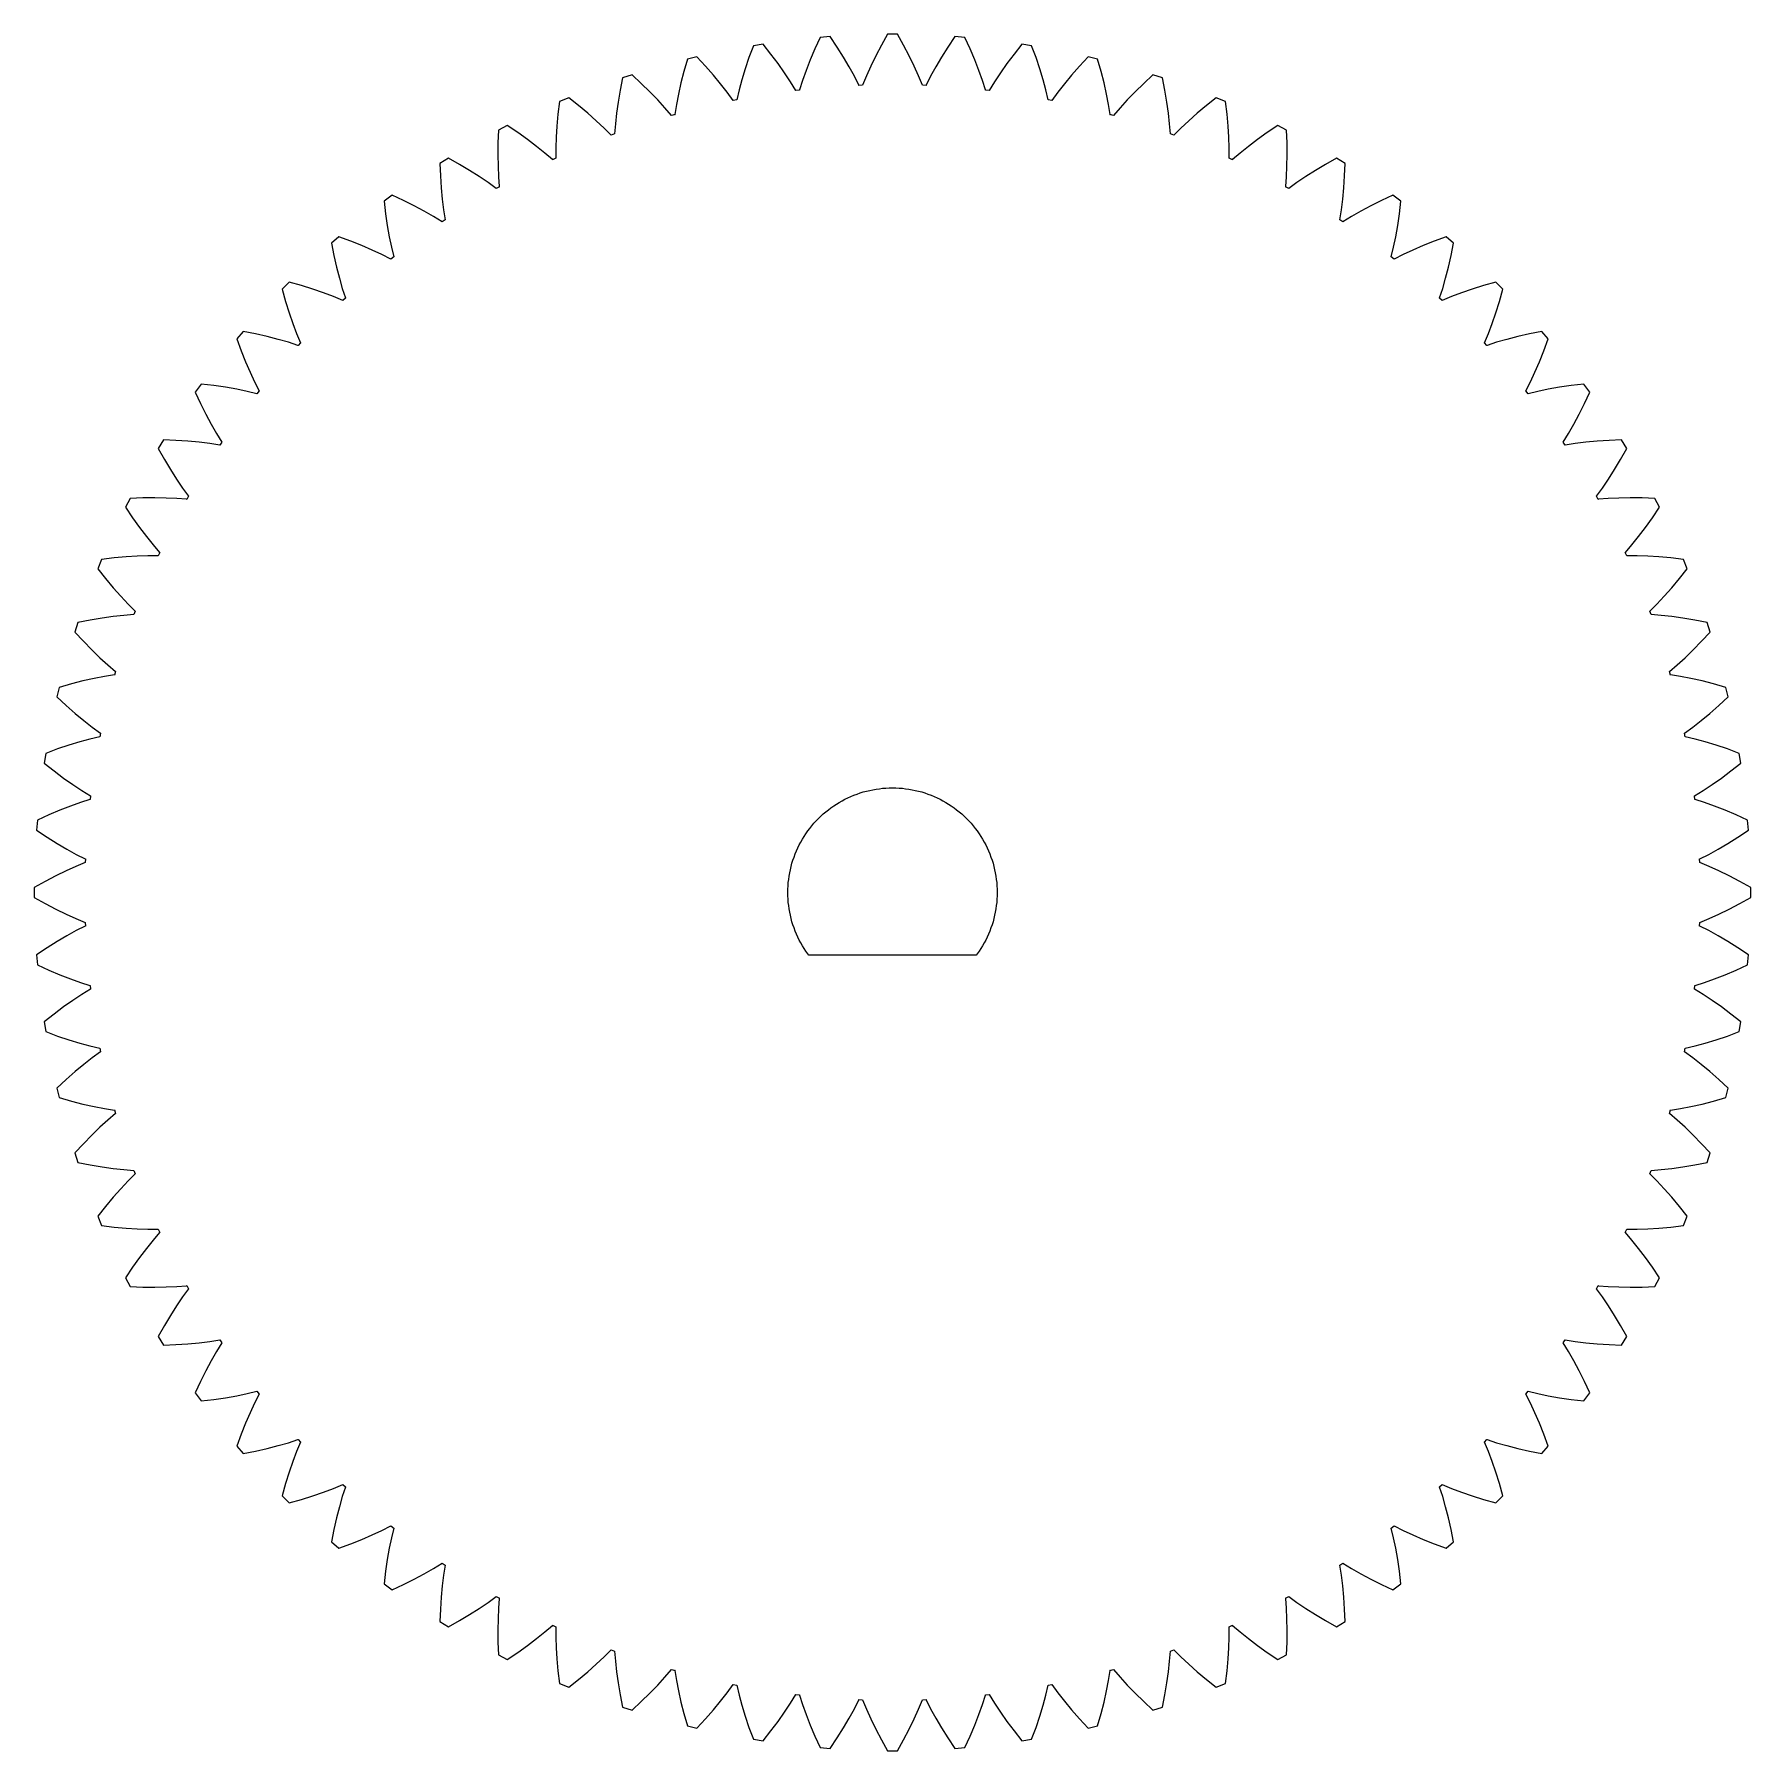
# Model space of a CAD drawing. Header units: metres. Extents: x -20.5 to 20.5, y -20.5 to 20.5.
import ezdxf

# ---------------------------------------------------------------- set-up
doc = ezdxf.new("R2010")
doc.units = ezdxf.units.M

msp = doc.modelspace()

# ---------------------------------------------------------------- linework, layer by layer
for p, q in [((-0.118561, 20.4996), (-0.266403, 20.2367)), ((0.118576, 20.4996), (-0.118561, 20.4996)), ((0.266418, 20.2367), (0.118576, 20.4996)), ((-3.32396, 20.2287), (-3.42885, 19.9459)), ((-3.08972, 20.2658), (-3.32396, 20.2287)), ((-2.90257, 20.0293), (-3.08972, 20.2658)), ((-1.85335, 20.1534), (-1.96577, 19.8904)), ((-1.72659, 20.4271), (-1.85335, 20.1534)), ((-1.49017, 20.4458), (-1.72659, 20.4271)), ((-1.32214, 20.1952), (-1.49017, 20.4458)), ((-1.16995, 19.953), (-1.32214, 20.1952)), ((-0.266403, 20.2367), (-0.399124, 19.9833)), ((0.399139, 19.9833), (0.266418, 20.2367)), ((1.32214, 20.1952), (1.16995, 19.953)), ((1.49017, 20.4458), (1.32214, 20.1952)), ((1.72659, 20.4271), (1.49017, 20.4458)), ((1.85335, 20.1534), (1.72659, 20.4271)), ((1.96577, 19.8904), (1.85335, 20.1534)), ((3.08972, 20.2658), (2.90257, 20.0293)), ((3.32396, 20.2287), (3.08972, 20.2658)), ((3.42885, 19.9459), (3.32396, 20.2287)), ((-4.90083, 19.9055), (-4.98322, 19.6154)), ((-4.67024, 19.9609), (-4.90083, 19.9055)), ((-4.4651, 19.7398), (-4.67024, 19.9609)), ((-4.2769, 19.5244), (-4.4651, 19.7398)), ((-3.42885, 19.9459), (-3.52029, 19.6749)), ((-2.73186, 19.7997), (-2.90257, 20.0293)), ((-2.57695, 19.578), (-2.73186, 19.7997)), ((-1.96577, 19.8904), (-2.06465, 19.6387)), ((-1.03293, 19.7199), (-1.16995, 19.953)), ((-0.91037, 19.4964), (-1.03293, 19.7199)), ((-0.517441, 19.7401), (-0.622086, 19.5078)), ((-0.399124, 19.9833), (-0.517441, 19.7401)), ((0.517456, 19.7401), (0.399139, 19.9833)), ((0.622101, 19.5078), (0.517456, 19.7401)), ((1.03293, 19.7199), (0.91037, 19.4964)), ((1.16995, 19.953), (1.03293, 19.7199)), ((2.06465, 19.6387), (1.96577, 19.8904)), ((2.73186, 19.7997), (2.57695, 19.578)), ((2.90257, 20.0293), (2.73186, 19.7997)), ((3.52029, 19.6749), (3.42885, 19.9459)), ((4.4651, 19.7398), (4.2769, 19.5244)), ((4.67024, 19.9609), (4.4651, 19.7398)), ((4.90083, 19.9055), (4.67024, 19.9609)), ((4.98322, 19.6154), (4.90083, 19.9055)), ((-6.44751, 19.4597), (-6.50687, 19.1639)), ((-6.22195, 19.533), (-6.44751, 19.4597)), ((-6.00011, 19.3286), (-6.22195, 19.533)), ((-5.79558, 19.1286), (-6.00011, 19.3286)), ((-5.05312, 19.338), (-5.11139, 19.0739)), ((-4.98322, 19.6154), (-5.05312, 19.338)), ((-4.10507, 19.3155), (-4.2769, 19.5244)), ((-3.94908, 19.114), (-4.10507, 19.3155)), ((-3.59912, 19.4162), (-3.66612, 19.1703)), ((-3.52029, 19.6749), (-3.59912, 19.4162)), ((-2.43724, 19.3649), (-2.57695, 19.578)), ((-2.31209, 19.161), (-2.43724, 19.3649)), ((-2.15074, 19.3988), (-2.22482, 19.1713)), ((-2.06465, 19.6387), (-2.15074, 19.3988)), ((-0.801605, 19.2833), (-0.91037, 19.4964)), ((-0.801453, 19.2797), (-0.801605, 19.2833)), ((-0.713654, 19.2831), (-0.801453, 19.2797)), ((-0.622086, 19.5078), (-0.713791, 19.2868)), ((-0.713791, 19.2868), (-0.713654, 19.2831)), ((0.713806, 19.2868), (0.622101, 19.5078)), ((0.713669, 19.2831), (0.713806, 19.2868)), ((0.801453, 19.2797), (0.713669, 19.2831)), ((0.801605, 19.2833), (0.801453, 19.2797)), ((0.91037, 19.4964), (0.801605, 19.2833)), ((2.15074, 19.3988), (2.06465, 19.6387)), ((2.22482, 19.1713), (2.15074, 19.3988)), ((2.43724, 19.3649), (2.31209, 19.161)), ((2.57695, 19.578), (2.43724, 19.3649)), ((3.59912, 19.4162), (3.52029, 19.6749)), ((3.66612, 19.1703), (3.59912, 19.4162)), ((4.10507, 19.3155), (3.94908, 19.114)), ((4.2769, 19.5244), (4.10507, 19.3155)), ((5.05312, 19.338), (4.98322, 19.6154)), ((5.11139, 19.0739), (5.05312, 19.338)), ((6.00011, 19.3286), (5.79558, 19.1286)), ((6.22195, 19.533), (6.00011, 19.3286)), ((6.44751, 19.4597), (6.22195, 19.533)), ((6.50687, 19.1639), (6.44751, 19.4597)), ((-7.95442, 18.8938), (-7.99039, 18.5943)), ((-7.73532, 18.9846), (-7.95442, 18.8938)), ((-7.49811, 18.7982), (-7.73532, 18.9846)), ((-6.55479, 18.8819), (-6.59216, 18.6141)), ((-6.50687, 19.1639), (-6.55479, 18.8819)), ((-5.60789, 18.9339), (-5.79558, 19.1286)), ((-5.43657, 18.7452), (-5.60789, 18.9339)), ((-5.11139, 19.0739), (-5.15891, 18.8235)), ((-3.80832, 18.9205), (-3.94908, 19.114)), ((-3.8076, 18.9169), (-3.80832, 18.9205)), ((-3.72142, 18.9341), (-3.8076, 18.9169)), ((-3.66612, 19.1703), (-3.72212, 18.9377)), ((-3.72212, 18.9377), (-3.72142, 18.9341)), ((-2.31165, 19.1574), (-2.31209, 19.161)), ((-2.2244, 19.1677), (-2.31165, 19.1574)), ((-2.22482, 19.1713), (-2.2244, 19.1677)), ((2.2244, 19.1677), (2.22482, 19.1713)), ((2.31165, 19.1574), (2.2244, 19.1677)), ((2.31209, 19.161), (2.31165, 19.1574)), ((3.72212, 18.9377), (3.66612, 19.1703)), ((3.72142, 18.9341), (3.72212, 18.9377)), ((3.8076, 18.9169), (3.72142, 18.9341)), ((3.80832, 18.9205), (3.8076, 18.9169)), ((3.94908, 19.114), (3.80832, 18.9205)), ((5.15891, 18.8235), (5.11139, 19.0739)), ((5.60789, 18.9339), (5.43657, 18.7452)), ((5.79558, 19.1286), (5.60789, 18.9339)), ((6.55479, 18.8819), (6.50687, 19.1639)), ((6.59216, 18.6141), (6.55479, 18.8819)), ((7.73532, 18.9846), (7.49811, 18.7982)), ((7.95442, 18.8938), (7.73532, 18.9846)), ((7.99039, 18.5943), (7.95442, 18.8938)), ((-7.99039, 18.5943), (-8.01604, 18.3094)), ((-7.27853, 18.6149), (-7.49811, 18.7982)), ((-7.07616, 18.4355), (-7.27853, 18.6149)), ((-6.59216, 18.6141), (-6.61987, 18.3607)), ((-5.28107, 18.5634), (-5.43657, 18.7452)), ((-5.28006, 18.5599), (-5.28107, 18.5634)), ((-5.1955, 18.5837), (-5.28006, 18.5599)), ((-5.15891, 18.8235), (-5.19649, 18.5872)), ((-5.19649, 18.5872), (-5.1955, 18.5837)), ((5.19649, 18.5872), (5.15891, 18.8235)), ((5.1955, 18.5837), (5.19649, 18.5872)), ((5.28006, 18.5599), (5.1955, 18.5837)), ((5.28107, 18.5634), (5.28006, 18.5599)), ((5.43657, 18.7452), (5.28107, 18.5634)), ((6.61987, 18.3607), (6.59216, 18.6141)), ((7.27853, 18.6149), (7.07616, 18.4355)), ((7.49811, 18.7982), (7.27853, 18.6149)), ((8.01604, 18.3094), (7.99039, 18.5943)), ((-9.41229, 18.2115), (-9.42465, 17.9101)), ((-9.20099, 18.3192), (-9.41229, 18.2115)), ((-8.94989, 18.152), (-9.20099, 18.3192)), ((-8.7166, 17.9865), (-8.94989, 18.152)), ((-8.01604, 18.3094), (-8.03229, 18.0395)), ((-6.89055, 18.2609), (-7.07616, 18.4355)), ((-6.72125, 18.0918), (-6.89055, 18.2609)), ((-6.71997, 18.0884), (-6.72125, 18.0918)), ((-6.63756, 18.1188), (-6.71997, 18.0884)), ((-6.61987, 18.3607), (-6.63881, 18.1222)), ((-6.63881, 18.1222), (-6.63756, 18.1188)), ((6.63881, 18.1222), (6.61987, 18.3607)), ((6.63756, 18.1188), (6.63881, 18.1222)), ((6.71997, 18.0884), (6.63756, 18.1188)), ((6.72125, 18.0918), (6.71997, 18.0884)), ((6.89055, 18.2609), (6.72125, 18.0918)), ((7.07616, 18.4355), (6.89055, 18.2609)), ((8.03229, 18.0395), (8.01604, 18.3094)), ((8.94989, 18.152), (8.7166, 17.9865)), ((9.20099, 18.3192), (8.94989, 18.152)), ((9.41229, 18.2115), (9.20099, 18.3192)), ((9.42465, 17.9101), (9.41229, 18.2115)), ((-9.42465, 17.9101), (-9.42787, 17.6241)), ((-8.50078, 17.8235), (-8.7166, 17.9865)), ((-8.30203, 17.664), (-8.50078, 17.8235)), ((-8.12001, 17.5087), (-8.30203, 17.664)), ((-8.04004, 17.7847), (-8.04019, 17.5455)), ((-8.03229, 18.0395), (-8.04004, 17.7847)), ((8.04004, 17.7847), (8.03229, 18.0395)), ((8.04019, 17.5455), (8.04004, 17.7847)), ((8.30203, 17.664), (8.12001, 17.5087)), ((8.50078, 17.8235), (8.30203, 17.664)), ((8.7166, 17.9865), (8.50078, 17.8235)), ((9.42787, 17.6241), (9.42465, 17.9101)), ((-10.6099, 17.5408), (-10.8121, 17.4169)), ((-10.8121, 17.4169), (-10.8008, 17.1154)), ((-10.3465, 17.3938), (-10.6099, 17.5408)), ((-10.1009, 17.2471), (-10.3465, 17.3938)), ((-9.87299, 17.1016), (-10.1009, 17.2471)), ((-9.42787, 17.6241), (-9.42288, 17.3537)), ((-9.42288, 17.3537), (-9.41063, 17.0991)), ((-8.11847, 17.5054), (-8.12001, 17.5087)), ((-8.03867, 17.5422), (-8.11847, 17.5054)), ((-8.04019, 17.5455), (-8.03867, 17.5422)), ((8.03867, 17.5422), (8.04019, 17.5455)), ((8.11847, 17.5054), (8.03867, 17.5422)), ((8.12001, 17.5087), (8.11847, 17.5054)), ((9.41063, 17.0991), (9.42288, 17.3537)), ((9.42288, 17.3537), (9.42787, 17.6241)), ((10.1009, 17.2471), (9.87299, 17.1016)), ((10.3465, 17.3938), (10.1009, 17.2471)), ((10.6099, 17.5408), (10.3465, 17.3938)), ((10.8121, 17.4169), (10.6099, 17.5408)), ((10.8008, 17.1154), (10.8121, 17.4169)), ((-10.8008, 17.1154), (-10.7816, 16.83)), ((-10.7816, 16.83), (-10.7554, 16.5609)), ((-9.66234, 16.9581), (-9.87299, 17.1016)), ((-9.46869, 16.8176), (-9.66234, 16.9581)), ((-9.46689, 16.8145), (-9.46869, 16.8176)), ((-9.39023, 16.8574), (-9.46689, 16.8145)), ((-9.41063, 17.0991), (-9.39201, 16.8606)), ((-9.39201, 16.8606), (-9.39023, 16.8574)), ((9.39023, 16.8574), (9.39201, 16.8606)), ((9.46689, 16.8145), (9.39023, 16.8574)), ((9.39201, 16.8606), (9.41063, 17.0991)), ((9.46869, 16.8176), (9.46689, 16.8145)), ((9.66234, 16.9581), (9.46869, 16.8176)), ((9.87299, 17.1016), (9.66234, 16.9581)), ((10.7554, 16.5609), (10.7816, 16.83)), ((10.7816, 16.83), (10.8008, 17.1154)), ((-11.9535, 16.6543), (-12.1453, 16.5149)), ((-12.1453, 16.5149), (-12.1104, 16.2153)), ((-11.6793, 16.5284), (-11.9535, 16.6543)), ((-11.423, 16.4015), (-11.6793, 16.5284)), ((-11.1843, 16.2743), (-11.423, 16.4015)), ((-10.7554, 16.5609), (-10.7232, 16.308)), ((10.7232, 16.308), (10.7554, 16.5609)), ((11.423, 16.4015), (11.1843, 16.2743)), ((11.6793, 16.5284), (11.423, 16.4015)), ((11.9535, 16.6543), (11.6793, 16.5284)), ((12.1453, 16.5149), (11.9535, 16.6543)), ((12.1104, 16.2153), (12.1453, 16.5149)), ((-12.1104, 16.2153), (-12.0688, 15.9323)), ((-10.9631, 16.1478), (-11.1843, 16.2743)), ((-10.759, 16.0229), (-10.9631, 16.1478)), ((-10.757, 16.0199), (-10.759, 16.0229)), ((-10.6839, 16.0687), (-10.757, 16.0199)), ((-10.7232, 16.308), (-10.6859, 16.0717)), ((-10.6859, 16.0717), (-10.6839, 16.0687)), ((10.6839, 16.0687), (10.6859, 16.0717)), ((10.757, 16.0199), (10.6839, 16.0687)), ((10.6859, 16.0717), (10.7232, 16.308)), ((10.759, 16.0229), (10.757, 16.0199)), ((10.9631, 16.1478), (10.759, 16.0229)), ((11.1843, 16.2743), (10.9631, 16.1478)), ((12.0688, 15.9323), (12.1104, 16.2153)), ((-13.2233, 15.6651), (-13.4036, 15.511)), ((-12.9401, 15.5611), (-13.2233, 15.6651)), ((-12.0688, 15.9323), (-12.0216, 15.666)), ((-12.0216, 15.666), (-11.9697, 15.4164)), ((11.9697, 15.4164), (12.0216, 15.666)), ((12.0216, 15.666), (12.0688, 15.9323)), ((13.2233, 15.6651), (12.9401, 15.5611)), ((13.4036, 15.511), (13.2233, 15.6651)), ((-13.4036, 15.511), (-13.3453, 15.2151)), ((-13.3453, 15.2151), (-13.2816, 14.9362)), ((-12.6746, 15.4547), (-12.9401, 15.5611)), ((-12.4267, 15.3466), (-12.6746, 15.4547)), ((-12.1962, 15.2378), (-12.4267, 15.3466)), ((-11.983, 15.1294), (-12.1962, 15.2378)), ((-11.9117, 15.1809), (-11.9807, 15.1265)), ((-11.9697, 15.4164), (-11.914, 15.1838)), ((-11.914, 15.1838), (-11.9117, 15.1809)), ((11.9117, 15.1809), (11.914, 15.1838)), ((11.9807, 15.1265), (11.9117, 15.1809)), ((11.914, 15.1838), (11.9697, 15.4164)), ((12.1962, 15.2378), (11.983, 15.1294)), ((12.4267, 15.3466), (12.1962, 15.2378)), ((12.6746, 15.4547), (12.4267, 15.3466)), ((12.9401, 15.5611), (12.6746, 15.4547)), ((13.2816, 14.9362), (13.3453, 15.2151)), ((13.3453, 15.2151), (13.4036, 15.511)), ((-13.2816, 14.9362), (-13.2137, 14.6745)), ((-11.9807, 15.1265), (-11.983, 15.1294)), ((11.983, 15.1294), (11.9807, 15.1265)), ((13.2137, 14.6745), (13.2816, 14.9362)), ((-14.4116, 14.5793), (-14.5793, 14.4116)), ((-14.5793, 14.4116), (-14.4979, 14.1211)), ((-14.1211, 14.4979), (-14.4116, 14.5793)), ((-13.8481, 14.4126), (-14.1211, 14.4979)), ((-13.5925, 14.3243), (-13.8481, 14.4126)), ((-13.2137, 14.6745), (-13.1423, 14.4298)), ((-13.1423, 14.4298), (-13.0685, 14.2022)), ((13.0685, 14.2022), (13.1423, 14.4298)), ((13.1423, 14.4298), (13.2137, 14.6745)), ((13.8481, 14.4126), (13.5925, 14.3243)), ((14.1211, 14.4979), (13.8481, 14.4126)), ((14.4116, 14.5793), (14.1211, 14.4979)), ((14.5793, 14.4116), (14.4116, 14.5793)), ((14.4979, 14.1211), (14.5793, 14.4116)), ((-14.4979, 14.1211), (-14.4126, 13.8481)), ((-13.3542, 14.234), (-13.5925, 14.3243)), ((-13.1331, 14.1425), (-13.3542, 14.234)), ((-13.1306, 14.1399), (-13.1331, 14.1425)), ((-13.0661, 14.1995), (-13.1306, 14.1399)), ((-13.0685, 14.2022), (-13.0661, 14.1995)), ((13.0661, 14.1995), (13.0685, 14.2022)), ((13.1306, 14.1399), (13.0661, 14.1995)), ((13.1331, 14.1425), (13.1306, 14.1399)), ((13.3542, 14.234), (13.1331, 14.1425)), ((13.5925, 14.3243), (13.3542, 14.234)), ((14.4126, 13.8481), (14.4979, 14.1211)), ((-14.4126, 13.8481), (-14.3243, 13.5925)), ((-14.3243, 13.5925), (-14.234, 13.3542)), ((14.234, 13.3542), (14.3243, 13.5925)), ((14.3243, 13.5925), (14.4126, 13.8481)), ((-15.511, 13.4036), (-15.6651, 13.2233)), ((-15.6651, 13.2233), (-15.5611, 12.9401)), ((-15.2151, 13.3453), (-15.511, 13.4036)), ((-14.9362, 13.2816), (-15.2151, 13.3453)), ((-14.6745, 13.2137), (-14.9362, 13.2816)), ((-14.4298, 13.1423), (-14.6745, 13.2137)), ((-14.2022, 13.0685), (-14.4298, 13.1423)), ((-14.234, 13.3542), (-14.1425, 13.1331)), ((-14.1399, 13.1306), (-14.1995, 13.0661)), ((-14.1425, 13.1331), (-14.1399, 13.1306)), ((14.1399, 13.1306), (14.1425, 13.1331)), ((14.1995, 13.0661), (14.1399, 13.1306)), ((14.1425, 13.1331), (14.234, 13.3542)), ((14.4298, 13.1423), (14.2022, 13.0685)), ((14.6745, 13.2137), (14.4298, 13.1423)), ((14.9362, 13.2816), (14.6745, 13.2137)), ((15.2151, 13.3453), (14.9362, 13.2816)), ((15.511, 13.4036), (15.2151, 13.3453)), ((15.6651, 13.2233), (15.511, 13.4036)), ((15.5611, 12.9401), (15.6651, 13.2233)), ((-15.5611, 12.9401), (-15.4547, 12.6746)), ((-14.1995, 13.0661), (-14.2022, 13.0685)), ((14.2022, 13.0685), (14.1995, 13.0661)), ((15.4547, 12.6746), (15.5611, 12.9401)), ((-15.4547, 12.6746), (-15.3466, 12.4267)), ((-15.3466, 12.4267), (-15.2378, 12.1962)), ((15.2378, 12.1962), (15.3466, 12.4267)), ((15.3466, 12.4267), (15.4547, 12.6746)), ((-16.5149, 12.1453), (-16.6543, 11.9535)), ((-16.6543, 11.9535), (-16.5284, 11.6793)), ((-16.2153, 12.1104), (-16.5149, 12.1453)), ((-15.9323, 12.0688), (-16.2153, 12.1104)), ((-15.666, 12.0216), (-15.9323, 12.0688)), ((-15.4164, 11.9697), (-15.666, 12.0216)), ((-15.1838, 11.914), (-15.4164, 11.9697)), ((-15.2378, 12.1962), (-15.1294, 11.983)), ((-15.1809, 11.9117), (-15.1838, 11.914)), ((-15.1265, 11.9807), (-15.1809, 11.9117)), ((-15.1294, 11.983), (-15.1265, 11.9807)), ((15.1265, 11.9807), (15.1294, 11.983)), ((15.1809, 11.9117), (15.1265, 11.9807)), ((15.1294, 11.983), (15.2378, 12.1962)), ((15.1838, 11.914), (15.1809, 11.9117)), ((15.4164, 11.9697), (15.1838, 11.914)), ((15.666, 12.0216), (15.4164, 11.9697)), ((15.9323, 12.0688), (15.666, 12.0216)), ((16.2153, 12.1104), (15.9323, 12.0688)), ((16.5149, 12.1453), (16.2153, 12.1104)), ((16.6543, 11.9535), (16.5149, 12.1453)), ((16.5284, 11.6793), (16.6543, 11.9535)), ((-16.5284, 11.6793), (-16.4015, 11.423)), ((16.4015, 11.423), (16.5284, 11.6793)), ((-16.4015, 11.423), (-16.2743, 11.1843)), ((-16.2743, 11.1843), (-16.1478, 10.9631)), ((16.1478, 10.9631), (16.2743, 11.1843)), ((16.2743, 11.1843), (16.4015, 11.423)), ((-17.4169, 10.8121), (-17.5408, 10.6099)), ((-17.1154, 10.8008), (-17.4169, 10.8121)), ((-16.83, 10.7816), (-17.1154, 10.8008)), ((-16.5609, 10.7554), (-16.83, 10.7816)), ((-16.308, 10.7232), (-16.5609, 10.7554)), ((-16.0717, 10.6859), (-16.308, 10.7232)), ((-16.1478, 10.9631), (-16.0229, 10.759)), ((-16.0687, 10.6839), (-16.0717, 10.6859)), ((-16.0199, 10.757), (-16.0687, 10.6839)), ((-16.0229, 10.759), (-16.0199, 10.757)), ((16.0199, 10.757), (16.0229, 10.759)), ((16.0687, 10.6839), (16.0199, 10.757)), ((16.0229, 10.759), (16.1478, 10.9631)), ((16.0717, 10.6859), (16.0687, 10.6839)), ((16.308, 10.7232), (16.0717, 10.6859)), ((16.5609, 10.7554), (16.308, 10.7232)), ((16.83, 10.7816), (16.5609, 10.7554)), ((17.1154, 10.8008), (16.83, 10.7816)), ((17.4169, 10.8121), (17.1154, 10.8008)), ((17.5408, 10.6099), (17.4169, 10.8121)), ((-17.5408, 10.6099), (-17.3938, 10.3465)), ((-17.3938, 10.3465), (-17.2471, 10.1009)), ((17.2471, 10.1009), (17.3938, 10.3465)), ((17.3938, 10.3465), (17.5408, 10.6099)), ((-17.2471, 10.1009), (-17.1016, 9.87299)), ((-17.1016, 9.87299), (-16.9581, 9.66234)), ((16.9581, 9.66234), (17.1016, 9.87299)), ((17.1016, 9.87299), (17.2471, 10.1009)), ((-16.9581, 9.66234), (-16.8176, 9.46869)), ((-16.8145, 9.46689), (-16.8574, 9.39023)), ((-16.8176, 9.46869), (-16.8145, 9.46689)), ((16.8145, 9.46689), (16.8176, 9.46869)), ((16.8574, 9.39023), (16.8145, 9.46689)), ((16.8176, 9.46869), (16.9581, 9.66234)), ((-18.2115, 9.41229), (-18.3192, 9.20099)), ((-18.3192, 9.20099), (-18.152, 8.94989)), ((-17.9101, 9.42465), (-18.2115, 9.41229)), ((-17.6241, 9.42787), (-17.9101, 9.42465)), ((-17.3537, 9.42288), (-17.6241, 9.42787)), ((-17.0991, 9.41063), (-17.3537, 9.42288)), ((-16.8606, 9.39201), (-17.0991, 9.41063)), ((-16.8574, 9.39023), (-16.8606, 9.39201)), ((16.8606, 9.39201), (16.8574, 9.39023)), ((17.0991, 9.41063), (16.8606, 9.39201)), ((17.3537, 9.42288), (17.0991, 9.41063)), ((17.6241, 9.42787), (17.3537, 9.42288)), ((17.9101, 9.42465), (17.6241, 9.42787)), ((18.2115, 9.41229), (17.9101, 9.42465)), ((18.152, 8.94989), (18.3192, 9.20099)), ((18.3192, 9.20099), (18.2115, 9.41229)), ((-18.152, 8.94989), (-17.9865, 8.7166)), ((-17.9865, 8.7166), (-17.8235, 8.50078)), ((17.8235, 8.50078), (17.9865, 8.7166)), ((17.9865, 8.7166), (18.152, 8.94989)), ((-17.8235, 8.50078), (-17.664, 8.30203)), ((-17.664, 8.30203), (-17.5087, 8.12001)), ((17.5087, 8.12001), (17.664, 8.30203)), ((17.664, 8.30203), (17.8235, 8.50078)), ((-18.8938, 7.95442), (-18.9846, 7.73532)), ((-18.5943, 7.99039), (-18.8938, 7.95442)), ((-18.3094, 8.01604), (-18.5943, 7.99039)), ((-18.0395, 8.03229), (-18.3094, 8.01604)), ((-17.7847, 8.04004), (-18.0395, 8.03229)), ((-17.5455, 8.04019), (-17.7847, 8.04004)), ((-17.5422, 8.03867), (-17.5455, 8.04019)), ((-17.5054, 8.11847), (-17.5422, 8.03867)), ((-17.5087, 8.12001), (-17.5054, 8.11847)), ((17.5054, 8.11847), (17.5087, 8.12001)), ((17.5422, 8.03867), (17.5054, 8.11847)), ((17.5455, 8.04019), (17.5422, 8.03867)), ((17.7847, 8.04004), (17.5455, 8.04019)), ((18.0395, 8.03229), (17.7847, 8.04004)), ((18.3094, 8.01604), (18.0395, 8.03229)), ((18.5943, 7.99039), (18.3094, 8.01604)), ((18.8938, 7.95442), (18.5943, 7.99039)), ((18.9846, 7.73532), (18.8938, 7.95442)), ((-18.9846, 7.73532), (-18.7982, 7.49811)), ((-18.7982, 7.49811), (-18.6149, 7.27853)), ((18.6149, 7.27853), (18.7982, 7.49811)), ((18.7982, 7.49811), (18.9846, 7.73532)), ((-18.6149, 7.27853), (-18.4355, 7.07616)), ((-18.4355, 7.07616), (-18.2609, 6.89055)), ((18.2609, 6.89055), (18.4355, 7.07616)), ((18.4355, 7.07616), (18.6149, 7.27853)), ((-18.6141, 6.59216), (-18.8819, 6.55479)), ((-18.3607, 6.61987), (-18.6141, 6.59216)), ((-18.1222, 6.63881), (-18.3607, 6.61987)), ((-18.2609, 6.89055), (-18.0918, 6.72125)), ((-18.1188, 6.63756), (-18.1222, 6.63881)), ((-18.0884, 6.71997), (-18.1188, 6.63756)), ((-18.0918, 6.72125), (-18.0884, 6.71997)), ((18.0884, 6.71997), (18.0918, 6.72125)), ((18.1188, 6.63756), (18.0884, 6.71997)), ((18.0918, 6.72125), (18.2609, 6.89055)), ((18.1222, 6.63881), (18.1188, 6.63756)), ((18.3607, 6.61987), (18.1222, 6.63881)), ((18.6141, 6.59216), (18.3607, 6.61987)), ((18.8819, 6.55479), (18.6141, 6.59216)), ((-19.4597, 6.44751), (-19.533, 6.22195)), ((-19.533, 6.22195), (-19.3286, 6.00011)), ((-19.1639, 6.50687), (-19.4597, 6.44751)), ((-18.8819, 6.55479), (-19.1639, 6.50687)), ((19.1639, 6.50687), (18.8819, 6.55479)), ((19.4597, 6.44751), (19.1639, 6.50687)), ((19.3286, 6.00011), (19.533, 6.22195)), ((19.533, 6.22195), (19.4597, 6.44751)), ((-19.3286, 6.00011), (-19.1286, 5.79558)), ((-19.1286, 5.79558), (-18.9339, 5.60789)), ((18.9339, 5.60789), (19.1286, 5.79558)), ((19.1286, 5.79558), (19.3286, 6.00011)), ((-18.9339, 5.60789), (-18.7452, 5.43657)), ((-18.7452, 5.43657), (-18.5634, 5.28107)), ((18.5634, 5.28107), (18.7452, 5.43657)), ((18.7452, 5.43657), (18.9339, 5.60789)), ((-19.6154, 4.98322), (-19.9055, 4.90083)), ((-19.338, 5.05312), (-19.6154, 4.98322)), ((-19.0739, 5.11139), (-19.338, 5.05312)), ((-18.8235, 5.15891), (-19.0739, 5.11139)), ((-18.5872, 5.19649), (-18.8235, 5.15891)), ((-18.5837, 5.1955), (-18.5872, 5.19649)), ((-18.5599, 5.28006), (-18.5837, 5.1955)), ((-18.5634, 5.28107), (-18.5599, 5.28006)), ((18.5599, 5.28006), (18.5634, 5.28107)), ((18.5837, 5.1955), (18.5599, 5.28006)), ((18.5872, 5.19649), (18.5837, 5.1955)), ((18.8235, 5.15891), (18.5872, 5.19649)), ((19.0739, 5.11139), (18.8235, 5.15891)), ((19.338, 5.05312), (19.0739, 5.11139)), ((19.6154, 4.98322), (19.338, 5.05312)), ((19.9055, 4.90083), (19.6154, 4.98322)), ((-19.9055, 4.90083), (-19.9609, 4.67024)), ((-19.9609, 4.67024), (-19.7398, 4.4651)), ((19.7398, 4.4651), (19.9609, 4.67024)), ((19.9609, 4.67024), (19.9055, 4.90083)), ((-19.7398, 4.4651), (-19.5244, 4.2769)), ((-19.5244, 4.2769), (-19.3155, 4.10507)), ((-19.3155, 4.10507), (-19.114, 3.94908)), ((19.114, 3.94908), (19.3155, 4.10507)), ((19.3155, 4.10507), (19.5244, 4.2769)), ((19.5244, 4.2769), (19.7398, 4.4651)), ((-18.9377, 3.72212), (-19.1703, 3.66612)), ((-19.114, 3.94908), (-18.9205, 3.80832)), ((-18.9341, 3.72142), (-18.9377, 3.72212)), ((-18.9169, 3.8076), (-18.9341, 3.72142)), ((-18.9205, 3.80832), (-18.9169, 3.8076)), ((18.9169, 3.8076), (18.9205, 3.80832)), ((18.9341, 3.72142), (18.9169, 3.8076)), ((18.9205, 3.80832), (19.114, 3.94908)), ((18.9377, 3.72212), (18.9341, 3.72142)), ((19.1703, 3.66612), (18.9377, 3.72212)), ((-20.2287, 3.32396), (-20.2658, 3.08972)), ((-19.9459, 3.42885), (-20.2287, 3.32396)), ((-19.6749, 3.52029), (-19.9459, 3.42885)), ((-19.4162, 3.59912), (-19.6749, 3.52029)), ((-19.1703, 3.66612), (-19.4162, 3.59912)), ((19.4162, 3.59912), (19.1703, 3.66612)), ((19.6749, 3.52029), (19.4162, 3.59912)), ((19.9459, 3.42885), (19.6749, 3.52029)), ((20.2287, 3.32396), (19.9459, 3.42885)), ((20.2658, 3.08972), (20.2287, 3.32396)), ((-20.2658, 3.08972), (-20.0293, 2.90257)), ((-20.0293, 2.90257), (-19.7997, 2.73186)), ((19.7997, 2.73186), (20.0293, 2.90257)), ((20.0293, 2.90257), (20.2658, 3.08972)), ((-19.7997, 2.73186), (-19.578, 2.57695)), ((-19.578, 2.57695), (-19.3649, 2.43724)), ((-0.468445, 2.4557), (-0.391083, 2.46921)), ((-0.391083, 2.46921), (-0.313324, 2.48029)), ((-0.313324, 2.48029), (-0.23526, 2.48889)), ((-0.23526, 2.48889), (-0.156967, 2.49506)), ((-0.156967, 2.49506), (-0.078522, 2.49876)), ((-0.078522, 2.49876), (0, 2.5)), ((0, 2.5), (0.078522, 2.49876)), ((0.078522, 2.49876), (0.156967, 2.49506)), ((0.156967, 2.49506), (0.23526, 2.48889)), ((0.23526, 2.48889), (0.313324, 2.48029)), ((0.313324, 2.48029), (0.391083, 2.46921)), ((0.391083, 2.46921), (0.468445, 2.4557)), ((19.3649, 2.43724), (19.578, 2.57695)), ((19.578, 2.57695), (19.7997, 2.73186)), ((-19.6387, 2.06465), (-19.8904, 1.96577)), ((-19.3988, 2.15074), (-19.6387, 2.06465)), ((-19.1713, 2.22482), (-19.3988, 2.15074)), ((-19.3649, 2.43724), (-19.161, 2.31209)), ((-19.1677, 2.2244), (-19.1713, 2.22482)), ((-19.1574, 2.31165), (-19.1677, 2.2244)), ((-19.161, 2.31209), (-19.1574, 2.31165)), ((-1.46945, 2.02254), (-1.4052, 2.06769)), ((-1.4052, 2.06769), (-1.33955, 2.11081)), ((-1.33955, 2.11081), (-1.2726, 2.15184)), ((-1.2726, 2.15184), (-1.20438, 2.19077)), ((-1.20438, 2.19077), (-1.13496, 2.22751)), ((-1.13496, 2.22751), (-1.06444, 2.26205)), ((-1.06444, 2.26205), (-0.992859, 2.29437)), ((-0.992859, 2.29437), (-0.920303, 2.32443)), ((-0.920303, 2.32443), (-0.846832, 2.35219)), ((-0.846832, 2.35219), (-0.772537, 2.37764)), ((-0.772537, 2.37764), (-0.697464, 2.40073)), ((-0.697464, 2.40073), (-0.621719, 2.42145)), ((-0.621719, 2.42145), (-0.545349, 2.43979)), ((-0.545349, 2.43979), (-0.468445, 2.4557)), ((0.468445, 2.4557), (0.545349, 2.43979)), ((0.545349, 2.43979), (0.621719, 2.42145)), ((0.621719, 2.42145), (0.697464, 2.40073)), ((0.697464, 2.40073), (0.772537, 2.37764)), ((0.772537, 2.37764), (0.846832, 2.35219)), ((0.846832, 2.35219), (0.920303, 2.32443)), ((0.920303, 2.32443), (0.992859, 2.29437)), ((0.992859, 2.29437), (1.06444, 2.26205)), ((1.06444, 2.26205), (1.13496, 2.22751)), ((1.13496, 2.22751), (1.20438, 2.19077)), ((1.20438, 2.19077), (1.2726, 2.15184)), ((1.2726, 2.15184), (1.33955, 2.11081)), ((1.33955, 2.11081), (1.4052, 2.06769)), ((1.4052, 2.06769), (1.46945, 2.02254)), ((19.1574, 2.31165), (19.161, 2.31209)), ((19.1677, 2.2244), (19.1574, 2.31165)), ((19.161, 2.31209), (19.3649, 2.43724)), ((19.1713, 2.22482), (19.1677, 2.2244)), ((19.3988, 2.15074), (19.1713, 2.22482)), ((19.6387, 2.06465), (19.3988, 2.15074)), ((19.8904, 1.96577), (19.6387, 2.06465)), ((-20.4271, 1.72659), (-20.4458, 1.49017)), ((-20.1534, 1.85335), (-20.4271, 1.72659)), ((-19.8904, 1.96577), (-20.1534, 1.85335)), ((-1.92627, 1.59355), (-1.87527, 1.65327)), ((-1.87527, 1.65327), (-1.82242, 1.71136)), ((-1.82242, 1.71136), (-1.76776, 1.76776)), ((-1.76776, 1.76776), (-1.71136, 1.82242)), ((-1.71136, 1.82242), (-1.65327, 1.87527)), ((-1.65327, 1.87527), (-1.59355, 1.92627)), ((-1.59355, 1.92627), (-1.53226, 1.97537)), ((-1.53226, 1.97537), (-1.46945, 2.02254)), ((1.46945, 2.02254), (1.53226, 1.97537)), ((1.53226, 1.97537), (1.59355, 1.92627)), ((1.59355, 1.92627), (1.65327, 1.87527)), ((1.65327, 1.87527), (1.71136, 1.82242)), ((1.71136, 1.82242), (1.76776, 1.76776)), ((1.76776, 1.76776), (1.82242, 1.71136)), ((1.82242, 1.71136), (1.87527, 1.65327)), ((1.87527, 1.65327), (1.92627, 1.59355)), ((20.1534, 1.85335), (19.8904, 1.96577)), ((20.4271, 1.72659), (20.1534, 1.85335)), ((20.4458, 1.49017), (20.4271, 1.72659)), ((-20.4458, 1.49017), (-20.1952, 1.32214)), ((-20.1952, 1.32214), (-19.953, 1.16995)), ((-2.19077, 1.20438), (-2.15184, 1.2726)), ((-2.15184, 1.2726), (-2.11081, 1.33955)), ((-2.11081, 1.33955), (-2.06769, 1.4052)), ((-2.06769, 1.4052), (-2.02254, 1.46945)), ((-2.02254, 1.46945), (-1.97537, 1.53226)), ((-1.97537, 1.53226), (-1.92627, 1.59355)), ((1.92627, 1.59355), (1.97537, 1.53226)), ((1.97537, 1.53226), (2.02254, 1.46945)), ((2.02254, 1.46945), (2.06769, 1.4052)), ((2.06769, 1.4052), (2.11081, 1.33955)), ((2.11081, 1.33955), (2.15184, 1.2726)), ((2.15184, 1.2726), (2.19077, 1.20438)), ((19.953, 1.16995), (20.1952, 1.32214)), ((20.1952, 1.32214), (20.4458, 1.49017)), ((-19.953, 1.16995), (-19.7199, 1.03293)), ((-19.7199, 1.03293), (-19.4964, 0.91037)), ((-19.4964, 0.91037), (-19.2833, 0.801605)), ((-2.37764, 0.772537), (-2.35219, 0.846832)), ((-2.35219, 0.846832), (-2.32443, 0.920303)), ((-2.32443, 0.920303), (-2.29437, 0.992859)), ((-2.29437, 0.992859), (-2.26205, 1.06444)), ((-2.26205, 1.06444), (-2.22751, 1.13496)), ((-2.22751, 1.13496), (-2.19077, 1.20438)), ((2.19077, 1.20438), (2.22751, 1.13496)), ((2.22751, 1.13496), (2.26205, 1.06444)), ((2.26205, 1.06444), (2.29437, 0.992859)), ((2.29437, 0.992859), (2.32443, 0.920303)), ((2.32443, 0.920303), (2.35219, 0.846832)), ((2.35219, 0.846832), (2.37764, 0.772537)), ((19.2833, 0.801605), (19.4964, 0.91037)), ((19.4964, 0.91037), (19.7199, 1.03293)), ((19.7199, 1.03293), (19.953, 1.16995)), ((-19.7401, 0.517456), (-19.9833, 0.399139)), ((-19.5078, 0.622101), (-19.7401, 0.517456)), ((-19.2868, 0.713806), (-19.5078, 0.622101)), ((-19.2831, 0.713669), (-19.2868, 0.713806)), ((-19.2833, 0.801605), (-19.2797, 0.801453)), ((-19.2797, 0.801453), (-19.2831, 0.713669)), ((-2.46921, 0.391083), (-2.4557, 0.468445)), ((-2.4557, 0.468445), (-2.43979, 0.545349)), ((-2.43979, 0.545349), (-2.42145, 0.621719)), ((-2.42145, 0.621719), (-2.40073, 0.697464)), ((-2.40073, 0.697464), (-2.37764, 0.772537)), ((2.37764, 0.772537), (2.40073, 0.697464)), ((2.40073, 0.697464), (2.42145, 0.621719)), ((2.42145, 0.621719), (2.43979, 0.545349)), ((2.43979, 0.545349), (2.4557, 0.468445)), ((2.4557, 0.468445), (2.46921, 0.391083)), ((19.2797, 0.801453), (19.2833, 0.801605)), ((19.2831, 0.713654), (19.2797, 0.801453)), ((19.2868, 0.713791), (19.2831, 0.713654)), ((19.5078, 0.622086), (19.2868, 0.713791)), ((19.7401, 0.517441), (19.5078, 0.622086)), ((19.9833, 0.399124), (19.7401, 0.517441)), ((-20.2367, 0.266418), (-20.4996, 0.118576)), ((-20.4996, 0.118576), (-20.4996, -0.118561)), ((-19.9833, 0.399139), (-20.2367, 0.266418)), ((-2.5, 0), (-2.49876, 0.078522)), ((-2.49876, -0.078522), (-2.5, 0)), ((-2.49876, 0.078522), (-2.49506, 0.156967)), ((-2.49506, 0.156967), (-2.48889, 0.23526)), ((-2.48889, 0.23526), (-2.48029, 0.313324)), ((-2.48029, 0.313324), (-2.46921, 0.391083)), ((2.46921, 0.391083), (2.48029, 0.313324)), ((2.48029, 0.313324), (2.48889, 0.23526)), ((2.48889, 0.23526), (2.49506, 0.156967)), ((2.49506, 0.156967), (2.49876, 0.078522)), ((2.49876, 0.078522), (2.5, 0)), ((2.5, 0), (2.49876, -0.078522)), ((20.2367, 0.266403), (19.9833, 0.399124)), ((20.4996, 0.118561), (20.2367, 0.266403)), ((20.4996, -0.118576), (20.4996, 0.118561)), ((-20.4996, -0.118561), (-20.2367, -0.266403)), ((-20.2367, -0.266403), (-19.9833, -0.399124)), ((-19.9833, -0.399124), (-19.7401, -0.517441)), ((-2.49506, -0.156967), (-2.49876, -0.078522)), ((-2.48889, -0.23526), (-2.49506, -0.156967)), ((-2.48029, -0.313324), (-2.48889, -0.23526)), ((-2.46921, -0.391083), (-2.48029, -0.313324)), ((-2.4557, -0.468445), (-2.46921, -0.391083)), ((2.46921, -0.391083), (2.4557, -0.468445)), ((2.48029, -0.313324), (2.46921, -0.391083)), ((2.48889, -0.23526), (2.48029, -0.313324)), ((2.49506, -0.156967), (2.48889, -0.23526)), ((2.49876, -0.078522), (2.49506, -0.156967)), ((19.7401, -0.517456), (19.9833, -0.399139)), ((19.9833, -0.399139), (20.2367, -0.266418)), ((20.2367, -0.266418), (20.4996, -0.118576)), ((-19.7401, -0.517441), (-19.5078, -0.622086)), ((-19.5078, -0.622086), (-19.2868, -0.713791)), ((-19.2833, -0.801605), (-19.4964, -0.91037)), ((-19.2868, -0.713791), (-19.2831, -0.713654)), ((-19.2797, -0.801453), (-19.2833, -0.801605)), ((-19.2831, -0.713654), (-19.2797, -0.801453)), ((-2.43979, -0.545349), (-2.4557, -0.468445)), ((-2.42145, -0.621719), (-2.43979, -0.545349)), ((-2.40073, -0.697464), (-2.42145, -0.621719)), ((-2.37764, -0.772537), (-2.40073, -0.697464)), ((-2.35219, -0.846832), (-2.37764, -0.772537)), ((2.37764, -0.772537), (2.35219, -0.846832)), ((2.40073, -0.697464), (2.37764, -0.772537)), ((2.42145, -0.621719), (2.40073, -0.697464)), ((2.43979, -0.545349), (2.42145, -0.621719)), ((2.4557, -0.468445), (2.43979, -0.545349)), ((19.2797, -0.801453), (19.2831, -0.713669)), ((19.2833, -0.801605), (19.2797, -0.801453)), ((19.2831, -0.713669), (19.2868, -0.713806)), ((19.4964, -0.91037), (19.2833, -0.801605)), ((19.2868, -0.713806), (19.5078, -0.622101)), ((19.5078, -0.622101), (19.7401, -0.517456)), ((-19.953, -1.16995), (-20.1952, -1.32214)), ((-19.7199, -1.03293), (-19.953, -1.16995)), ((-19.4964, -0.91037), (-19.7199, -1.03293)), ((-2.32443, -0.920303), (-2.35219, -0.846832)), ((-2.29437, -0.992859), (-2.32443, -0.920303)), ((-2.26205, -1.06444), (-2.29437, -0.992859)), ((-2.22751, -1.13496), (-2.26205, -1.06444)), ((-2.19077, -1.20438), (-2.22751, -1.13496)), ((-2.15184, -1.2726), (-2.19077, -1.20438)), ((2.19077, -1.20438), (2.15184, -1.2726)), ((2.22751, -1.13496), (2.19077, -1.20438)), ((2.26205, -1.06444), (2.22751, -1.13496)), ((2.29437, -0.992859), (2.26205, -1.06444)), ((2.32443, -0.920303), (2.29437, -0.992859)), ((2.35219, -0.846832), (2.32443, -0.920303)), ((19.7199, -1.03293), (19.4964, -0.91037)), ((19.953, -1.16995), (19.7199, -1.03293)), ((20.1952, -1.32214), (19.953, -1.16995)), ((-20.1952, -1.32214), (-20.4458, -1.49017)), ((-20.4458, -1.49017), (-20.4271, -1.72659)), ((-2.11081, -1.33955), (-2.15184, -1.2726)), ((-2.06769, -1.4052), (-2.11081, -1.33955)), ((-1.9996, -1.5), (-2.06769, -1.4052)), ((1.9996, -1.5), (-1.9996, -1.5)), ((2.06769, -1.4052), (1.9996, -1.5)), ((2.11081, -1.33955), (2.06769, -1.4052)), ((2.15184, -1.2726), (2.11081, -1.33955)), ((20.4458, -1.49017), (20.1952, -1.32214)), ((20.4271, -1.72659), (20.4458, -1.49017)), ((-20.4271, -1.72659), (-20.1534, -1.85335)), ((-20.1534, -1.85335), (-19.8904, -1.96577)), ((-19.8904, -1.96577), (-19.6387, -2.06465)), ((19.6387, -2.06465), (19.8904, -1.96577)), ((19.8904, -1.96577), (20.1534, -1.85335)), ((20.1534, -1.85335), (20.4271, -1.72659)), ((-19.6387, -2.06465), (-19.3988, -2.15074)), ((-19.3649, -2.43724), (-19.578, -2.57695)), ((-19.3988, -2.15074), (-19.1713, -2.22482)), ((-19.161, -2.31209), (-19.3649, -2.43724)), ((-19.1713, -2.22482), (-19.1677, -2.2244)), ((-19.1677, -2.2244), (-19.1574, -2.31165)), ((-19.1574, -2.31165), (-19.161, -2.31209)), ((19.1574, -2.31165), (19.1677, -2.2244)), ((19.161, -2.31209), (19.1574, -2.31165)), ((19.3649, -2.43724), (19.161, -2.31209)), ((19.1677, -2.2244), (19.1713, -2.22482)), ((19.1713, -2.22482), (19.3988, -2.15074)), ((19.578, -2.57695), (19.3649, -2.43724)), ((19.3988, -2.15074), (19.6387, -2.06465)), ((-19.7997, -2.73186), (-20.0293, -2.90257)), ((-19.578, -2.57695), (-19.7997, -2.73186)), ((19.7997, -2.73186), (19.578, -2.57695)), ((20.0293, -2.90257), (19.7997, -2.73186)), ((-20.0293, -2.90257), (-20.2658, -3.08972)), ((-20.2658, -3.08972), (-20.2287, -3.32396)), ((20.2658, -3.08972), (20.0293, -2.90257)), ((20.2287, -3.32396), (20.2658, -3.08972)), ((-20.2287, -3.32396), (-19.9459, -3.42885)), ((-19.9459, -3.42885), (-19.6749, -3.52029)), ((-19.6749, -3.52029), (-19.4162, -3.59912)), ((-19.4162, -3.59912), (-19.1703, -3.66612)), ((-19.1703, -3.66612), (-18.9377, -3.72212)), ((18.9377, -3.72212), (19.1703, -3.66612)), ((19.1703, -3.66612), (19.4162, -3.59912)), ((19.4162, -3.59912), (19.6749, -3.52029)), ((19.6749, -3.52029), (19.9459, -3.42885)), ((19.9459, -3.42885), (20.2287, -3.32396)), ((-19.114, -3.94908), (-19.3155, -4.10507)), ((-18.9205, -3.80832), (-19.114, -3.94908)), ((-18.9377, -3.72212), (-18.9341, -3.72142)), ((-18.9341, -3.72142), (-18.9169, -3.8076)), ((-18.9169, -3.8076), (-18.9205, -3.80832)), ((18.9169, -3.8076), (18.9341, -3.72142)), ((18.9205, -3.80832), (18.9169, -3.8076)), ((19.114, -3.94908), (18.9205, -3.80832)), ((18.9341, -3.72142), (18.9377, -3.72212)), ((19.3155, -4.10507), (19.114, -3.94908)), ((-19.7398, -4.4651), (-19.9609, -4.67024)), ((-19.5244, -4.2769), (-19.7398, -4.4651)), ((-19.3155, -4.10507), (-19.5244, -4.2769)), ((19.5244, -4.2769), (19.3155, -4.10507)), ((19.7398, -4.4651), (19.5244, -4.2769)), ((19.9609, -4.67024), (19.7398, -4.4651)), ((-19.9609, -4.67024), (-19.9055, -4.90083)), ((-19.9055, -4.90083), (-19.6154, -4.98322)), ((19.6154, -4.98322), (19.9055, -4.90083)), ((19.9055, -4.90083), (19.9609, -4.67024)), ((-19.6154, -4.98322), (-19.338, -5.05312)), ((-19.338, -5.05312), (-19.0739, -5.11139)), ((-19.0739, -5.11139), (-18.8235, -5.15891)), ((-18.8235, -5.15891), (-18.5872, -5.19649)), ((-18.5634, -5.28107), (-18.7452, -5.43657)), ((-18.5872, -5.19649), (-18.5837, -5.1955)), ((-18.5837, -5.1955), (-18.5599, -5.28006)), ((-18.5599, -5.28006), (-18.5634, -5.28107)), ((18.5599, -5.28006), (18.5837, -5.1955)), ((18.5634, -5.28107), (18.5599, -5.28006)), ((18.7452, -5.43657), (18.5634, -5.28107)), ((18.5837, -5.1955), (18.5872, -5.19649)), ((18.5872, -5.19649), (18.8235, -5.15891)), ((18.8235, -5.15891), (19.0739, -5.11139)), ((19.0739, -5.11139), (19.338, -5.05312)), ((19.338, -5.05312), (19.6154, -4.98322)), ((-18.9339, -5.60789), (-19.1286, -5.79558)), ((-18.7452, -5.43657), (-18.9339, -5.60789)), ((18.9339, -5.60789), (18.7452, -5.43657)), ((19.1286, -5.79558), (18.9339, -5.60789)), ((-19.3286, -6.00011), (-19.533, -6.22195)), ((-19.1286, -5.79558), (-19.3286, -6.00011)), ((19.3286, -6.00011), (19.1286, -5.79558)), ((19.533, -6.22195), (19.3286, -6.00011)), ((-19.533, -6.22195), (-19.4597, -6.44751)), ((-19.4597, -6.44751), (-19.1639, -6.50687)), ((-19.1639, -6.50687), (-18.8819, -6.55479)), ((-18.8819, -6.55479), (-18.6141, -6.59216)), ((18.6141, -6.59216), (18.8819, -6.55479)), ((18.8819, -6.55479), (19.1639, -6.50687)), ((19.1639, -6.50687), (19.4597, -6.44751)), ((19.4597, -6.44751), (19.533, -6.22195)), ((-18.6141, -6.59216), (-18.3607, -6.61987)), ((-18.2609, -6.89055), (-18.4355, -7.07616)), ((-18.3607, -6.61987), (-18.1222, -6.63881)), ((-18.0918, -6.72125), (-18.2609, -6.89055)), ((-18.1222, -6.63881), (-18.1188, -6.63756)), ((-18.1188, -6.63756), (-18.0884, -6.71997)), ((-18.0884, -6.71997), (-18.0918, -6.72125)), ((18.0884, -6.71997), (18.1188, -6.63756)), ((18.0918, -6.72125), (18.0884, -6.71997)), ((18.2609, -6.89055), (18.0918, -6.72125)), ((18.1188, -6.63756), (18.1222, -6.63881)), ((18.1222, -6.63881), (18.3607, -6.61987)), ((18.4355, -7.07616), (18.2609, -6.89055)), ((18.3607, -6.61987), (18.6141, -6.59216)), ((-18.6149, -7.27853), (-18.7982, -7.49811)), ((-18.4355, -7.07616), (-18.6149, -7.27853)), ((18.6149, -7.27853), (18.4355, -7.07616)), ((18.7982, -7.49811), (18.6149, -7.27853)), ((-18.7982, -7.49811), (-18.9846, -7.73532)), ((-18.9846, -7.73532), (-18.8938, -7.95442)), ((18.9846, -7.73532), (18.7982, -7.49811)), ((18.8938, -7.95442), (18.9846, -7.73532)), ((-18.8938, -7.95442), (-18.5943, -7.99039)), ((-18.5943, -7.99039), (-18.3094, -8.01604)), ((-18.3094, -8.01604), (-18.0395, -8.03229)), ((-18.0395, -8.03229), (-17.7847, -8.04004)), ((-17.7847, -8.04004), (-17.5455, -8.04019)), ((-17.5087, -8.12001), (-17.664, -8.30203)), ((-17.5455, -8.04019), (-17.5422, -8.03867)), ((-17.5422, -8.03867), (-17.5054, -8.11847)), ((-17.5054, -8.11847), (-17.5087, -8.12001)), ((17.5054, -8.11847), (17.5422, -8.03867)), ((17.5087, -8.12001), (17.5054, -8.11847)), ((17.664, -8.30203), (17.5087, -8.12001)), ((17.5422, -8.03867), (17.5455, -8.04019)), ((17.5455, -8.04019), (17.7847, -8.04004)), ((17.7847, -8.04004), (18.0395, -8.03229)), ((18.0395, -8.03229), (18.3094, -8.01604)), ((18.3094, -8.01604), (18.5943, -7.99039)), ((18.5943, -7.99039), (18.8938, -7.95442)), ((-17.8235, -8.50078), (-17.9865, -8.7166)), ((-17.664, -8.30203), (-17.8235, -8.50078)), ((17.8235, -8.50078), (17.664, -8.30203)), ((17.9865, -8.7166), (17.8235, -8.50078)), ((-18.152, -8.94989), (-18.3192, -9.20099)), ((-17.9865, -8.7166), (-18.152, -8.94989)), ((18.152, -8.94989), (17.9865, -8.7166)), ((18.3192, -9.20099), (18.152, -8.94989)), ((-18.3192, -9.20099), (-18.2115, -9.41229)), ((-18.2115, -9.41229), (-17.9101, -9.42465)), ((-17.9101, -9.42465), (-17.6241, -9.42787)), ((-17.6241, -9.42787), (-17.3537, -9.42288)), ((-17.3537, -9.42288), (-17.0991, -9.41063)), ((-17.0991, -9.41063), (-16.8606, -9.39201)), ((-16.8606, -9.39201), (-16.8574, -9.39023)), ((-16.8574, -9.39023), (-16.8145, -9.46689)), ((16.8145, -9.46689), (16.8574, -9.39023)), ((16.8574, -9.39023), (16.8606, -9.39201)), ((16.8606, -9.39201), (17.0991, -9.41063)), ((17.0991, -9.41063), (17.3537, -9.42288)), ((17.3537, -9.42288), (17.6241, -9.42787)), ((17.6241, -9.42787), (17.9101, -9.42465)), ((17.9101, -9.42465), (18.2115, -9.41229)), ((18.2115, -9.41229), (18.3192, -9.20099)), ((-16.9581, -9.66234), (-17.1016, -9.87299)), ((-16.8176, -9.46869), (-16.9581, -9.66234)), ((-16.8145, -9.46689), (-16.8176, -9.46869)), ((16.8176, -9.46869), (16.8145, -9.46689)), ((16.9581, -9.66234), (16.8176, -9.46869)), ((17.1016, -9.87299), (16.9581, -9.66234)), ((-17.2471, -10.1009), (-17.3938, -10.3465)), ((-17.1016, -9.87299), (-17.2471, -10.1009)), ((17.2471, -10.1009), (17.1016, -9.87299)), ((17.3938, -10.3465), (17.2471, -10.1009)), ((-17.3938, -10.3465), (-17.5408, -10.6099)), ((-17.5408, -10.6099), (-17.4169, -10.8121)), ((17.5408, -10.6099), (17.3938, -10.3465)), ((17.4169, -10.8121), (17.5408, -10.6099)), ((-17.4169, -10.8121), (-17.1154, -10.8008)), ((-17.1154, -10.8008), (-16.83, -10.7816)), ((-16.83, -10.7816), (-16.5609, -10.7554)), ((-16.5609, -10.7554), (-16.308, -10.7232)), ((-16.308, -10.7232), (-16.0717, -10.6859)), ((-16.1478, -10.9631), (-16.2743, -11.1843)), ((-16.0229, -10.759), (-16.1478, -10.9631)), ((-16.0717, -10.6859), (-16.0687, -10.6839)), ((-16.0687, -10.6839), (-16.0199, -10.757)), ((-16.0199, -10.757), (-16.0229, -10.759)), ((16.0199, -10.757), (16.0687, -10.6839)), ((16.0229, -10.759), (16.0199, -10.757)), ((16.1478, -10.9631), (16.0229, -10.759)), ((16.0687, -10.6839), (16.0717, -10.6859)), ((16.0717, -10.6859), (16.308, -10.7232)), ((16.2743, -11.1843), (16.1478, -10.9631)), ((16.308, -10.7232), (16.5609, -10.7554)), ((16.5609, -10.7554), (16.83, -10.7816)), ((16.83, -10.7816), (17.1154, -10.8008)), ((17.1154, -10.8008), (17.4169, -10.8121)), ((-16.4015, -11.423), (-16.5284, -11.6793)), ((-16.2743, -11.1843), (-16.4015, -11.423)), ((16.4015, -11.423), (16.2743, -11.1843)), ((16.5284, -11.6793), (16.4015, -11.423)), ((-16.5284, -11.6793), (-16.6543, -11.9535)), ((16.6543, -11.9535), (16.5284, -11.6793)), ((-16.6543, -11.9535), (-16.5149, -12.1453)), ((-16.5149, -12.1453), (-16.2153, -12.1104)), ((-16.2153, -12.1104), (-15.9323, -12.0688)), ((-15.9323, -12.0688), (-15.666, -12.0216)), ((-15.666, -12.0216), (-15.4164, -11.9697)), ((-15.4164, -11.9697), (-15.1838, -11.914)), ((-15.2378, -12.1962), (-15.3466, -12.4267)), ((-15.1294, -11.983), (-15.2378, -12.1962)), ((-15.1838, -11.914), (-15.1809, -11.9117)), ((-15.1809, -11.9117), (-15.1265, -11.9807)), ((-15.1265, -11.9807), (-15.1294, -11.983)), ((15.1265, -11.9807), (15.1809, -11.9117)), ((15.1294, -11.983), (15.1265, -11.9807)), ((15.2378, -12.1962), (15.1294, -11.983)), ((15.1809, -11.9117), (15.1838, -11.914)), ((15.1838, -11.914), (15.4164, -11.9697)), ((15.3466, -12.4267), (15.2378, -12.1962)), ((15.4164, -11.9697), (15.666, -12.0216)), ((15.666, -12.0216), (15.9323, -12.0688)), ((15.9323, -12.0688), (16.2153, -12.1104)), ((16.2153, -12.1104), (16.5149, -12.1453)), ((16.5149, -12.1453), (16.6543, -11.9535)), ((-15.4547, -12.6746), (-15.5611, -12.9401)), ((-15.3466, -12.4267), (-15.4547, -12.6746)), ((15.4547, -12.6746), (15.3466, -12.4267)), ((15.5611, -12.9401), (15.4547, -12.6746)), ((-15.5611, -12.9401), (-15.6651, -13.2233)), ((-14.4298, -13.1423), (-14.2022, -13.0685)), ((-14.2022, -13.0685), (-14.1995, -13.0661)), ((-14.1995, -13.0661), (-14.1399, -13.1306)), ((14.1399, -13.1306), (14.1995, -13.0661)), ((14.1995, -13.0661), (14.2022, -13.0685)), ((14.2022, -13.0685), (14.4298, -13.1423)), ((15.6651, -13.2233), (15.5611, -12.9401)), ((-15.6651, -13.2233), (-15.511, -13.4036)), ((-15.511, -13.4036), (-15.2151, -13.3453)), ((-15.2151, -13.3453), (-14.9362, -13.2816)), ((-14.9362, -13.2816), (-14.6745, -13.2137)), ((-14.6745, -13.2137), (-14.4298, -13.1423)), ((-14.234, -13.3542), (-14.3243, -13.5925)), ((-14.1425, -13.1331), (-14.234, -13.3542)), ((-14.1399, -13.1306), (-14.1425, -13.1331)), ((14.1425, -13.1331), (14.1399, -13.1306)), ((14.234, -13.3542), (14.1425, -13.1331)), ((14.3243, -13.5925), (14.234, -13.3542)), ((14.4298, -13.1423), (14.6745, -13.2137)), ((14.6745, -13.2137), (14.9362, -13.2816)), ((14.9362, -13.2816), (15.2151, -13.3453)), ((15.2151, -13.3453), (15.511, -13.4036)), ((15.511, -13.4036), (15.6651, -13.2233)), ((-14.4126, -13.8481), (-14.4979, -14.1211)), ((-14.3243, -13.5925), (-14.4126, -13.8481)), ((14.4126, -13.8481), (14.3243, -13.5925)), ((14.4979, -14.1211), (14.4126, -13.8481)), ((-14.4979, -14.1211), (-14.5793, -14.4116)), ((-13.8481, -14.4126), (-13.5925, -14.3243)), ((-13.5925, -14.3243), (-13.3542, -14.234)), ((-13.3542, -14.234), (-13.1331, -14.1425)), ((-13.0685, -14.2022), (-13.1423, -14.4298)), ((-13.1331, -14.1425), (-13.1306, -14.1399)), ((-13.1306, -14.1399), (-13.0661, -14.1995)), ((-13.0661, -14.1995), (-13.0685, -14.2022)), ((13.0661, -14.1995), (13.1306, -14.1399)), ((13.0685, -14.2022), (13.0661, -14.1995)), ((13.1423, -14.4298), (13.0685, -14.2022)), ((13.1306, -14.1399), (13.1331, -14.1425)), ((13.1331, -14.1425), (13.3542, -14.234)), ((13.3542, -14.234), (13.5925, -14.3243)), ((13.5925, -14.3243), (13.8481, -14.4126)), ((14.5793, -14.4116), (14.4979, -14.1211)), ((-14.5793, -14.4116), (-14.4116, -14.5793)), ((-14.4116, -14.5793), (-14.1211, -14.4979)), ((-14.1211, -14.4979), (-13.8481, -14.4126)), ((-13.2137, -14.6745), (-13.2816, -14.9362)), ((-13.1423, -14.4298), (-13.2137, -14.6745)), ((13.2137, -14.6745), (13.1423, -14.4298)), ((13.2816, -14.9362), (13.2137, -14.6745)), ((13.8481, -14.4126), (14.1211, -14.4979)), ((14.1211, -14.4979), (14.4116, -14.5793)), ((14.4116, -14.5793), (14.5793, -14.4116)), ((-13.2816, -14.9362), (-13.3453, -15.2151)), ((-12.1962, -15.2378), (-11.983, -15.1294)), ((-11.983, -15.1294), (-11.9807, -15.1265)), ((-11.9807, -15.1265), (-11.9117, -15.1809)), ((11.9117, -15.1809), (11.9807, -15.1265)), ((11.9807, -15.1265), (11.983, -15.1294)), ((11.983, -15.1294), (12.1962, -15.2378)), ((13.3453, -15.2151), (13.2816, -14.9362)), ((-13.3453, -15.2151), (-13.4036, -15.511)), ((-13.4036, -15.511), (-13.2233, -15.6651)), ((-13.2233, -15.6651), (-12.9401, -15.5611)), ((-12.9401, -15.5611), (-12.6746, -15.4547)), ((-12.6746, -15.4547), (-12.4267, -15.3466)), ((-12.4267, -15.3466), (-12.1962, -15.2378)), ((-11.9697, -15.4164), (-12.0216, -15.666)), ((-11.914, -15.1838), (-11.9697, -15.4164)), ((-11.9117, -15.1809), (-11.914, -15.1838)), ((11.914, -15.1838), (11.9117, -15.1809)), ((11.9697, -15.4164), (11.914, -15.1838)), ((12.0216, -15.666), (11.9697, -15.4164)), ((12.1962, -15.2378), (12.4267, -15.3466)), ((12.4267, -15.3466), (12.6746, -15.4547)), ((12.6746, -15.4547), (12.9401, -15.5611)), ((12.9401, -15.5611), (13.2233, -15.6651)), ((13.2233, -15.6651), (13.4036, -15.511)), ((13.4036, -15.511), (13.3453, -15.2151)), ((-12.0688, -15.9323), (-12.1104, -16.2153)), ((-12.0216, -15.666), (-12.0688, -15.9323)), ((12.0688, -15.9323), (12.0216, -15.666)), ((12.1104, -16.2153), (12.0688, -15.9323)), ((-12.1104, -16.2153), (-12.1453, -16.5149)), ((-11.423, -16.4015), (-11.1843, -16.2743)), ((-11.1843, -16.2743), (-10.9631, -16.1478)), ((-10.9631, -16.1478), (-10.759, -16.0229)), ((-10.759, -16.0229), (-10.757, -16.0199)), ((-10.757, -16.0199), (-10.6839, -16.0687)), ((-10.7232, -16.308), (-10.7554, -16.5609)), ((-10.6859, -16.0717), (-10.7232, -16.308)), ((-10.6839, -16.0687), (-10.6859, -16.0717)), ((10.6839, -16.0687), (10.757, -16.0199)), ((10.6859, -16.0717), (10.6839, -16.0687)), ((10.7232, -16.308), (10.6859, -16.0717)), ((10.7554, -16.5609), (10.7232, -16.308)), ((10.757, -16.0199), (10.759, -16.0229)), ((10.759, -16.0229), (10.9631, -16.1478)), ((10.9631, -16.1478), (11.1843, -16.2743)), ((11.1843, -16.2743), (11.423, -16.4015)), ((12.1453, -16.5149), (12.1104, -16.2153)), ((-12.1453, -16.5149), (-11.9535, -16.6543)), ((-11.9535, -16.6543), (-11.6793, -16.5284)), ((-11.6793, -16.5284), (-11.423, -16.4015)), ((-10.7554, -16.5609), (-10.7816, -16.83)), ((10.7816, -16.83), (10.7554, -16.5609)), ((11.423, -16.4015), (11.6793, -16.5284)), ((11.6793, -16.5284), (11.9535, -16.6543)), ((11.9535, -16.6543), (12.1453, -16.5149)), ((-10.8008, -17.1154), (-10.8121, -17.4169)), ((-10.7816, -16.83), (-10.8008, -17.1154)), ((-10.1009, -17.2471), (-9.87299, -17.1016)), ((-9.87299, -17.1016), (-9.66234, -16.9581)), ((-9.66234, -16.9581), (-9.46869, -16.8176)), ((-9.46869, -16.8176), (-9.46689, -16.8145)), ((-9.46689, -16.8145), (-9.39023, -16.8574)), ((-9.41063, -17.0991), (-9.42288, -17.3537)), ((-9.39201, -16.8606), (-9.41063, -17.0991)), ((-9.39023, -16.8574), (-9.39201, -16.8606)), ((9.39023, -16.8574), (9.46689, -16.8145)), ((9.39201, -16.8606), (9.39023, -16.8574)), ((9.41063, -17.0991), (9.39201, -16.8606)), ((9.42288, -17.3537), (9.41063, -17.0991)), ((9.46689, -16.8145), (9.46869, -16.8176)), ((9.46869, -16.8176), (9.66234, -16.9581)), ((9.66234, -16.9581), (9.87299, -17.1016)), ((9.87299, -17.1016), (10.1009, -17.2471)), ((10.8008, -17.1154), (10.7816, -16.83)), ((10.8121, -17.4169), (10.8008, -17.1154)), ((-10.8121, -17.4169), (-10.6099, -17.5408)), ((-10.6099, -17.5408), (-10.3465, -17.3938)), ((-10.3465, -17.3938), (-10.1009, -17.2471)), ((-9.42288, -17.3537), (-9.42787, -17.6241)), ((-9.42787, -17.6241), (-9.42465, -17.9101)), ((-8.30203, -17.664), (-8.12001, -17.5087)), ((-8.12001, -17.5087), (-8.11847, -17.5054)), ((-8.11847, -17.5054), (-8.03867, -17.5422)), ((-8.03867, -17.5422), (-8.04019, -17.5455)), ((-8.04019, -17.5455), (-8.04004, -17.7847)), ((8.03867, -17.5422), (8.11847, -17.5054)), ((8.04019, -17.5455), (8.03867, -17.5422)), ((8.04004, -17.7847), (8.04019, -17.5455)), ((8.11847, -17.5054), (8.12001, -17.5087)), ((8.12001, -17.5087), (8.30203, -17.664)), ((9.42787, -17.6241), (9.42288, -17.3537)), ((9.42465, -17.9101), (9.42787, -17.6241)), ((10.1009, -17.2471), (10.3465, -17.3938)), ((10.3465, -17.3938), (10.6099, -17.5408)), ((10.6099, -17.5408), (10.8121, -17.4169)), ((-9.42465, -17.9101), (-9.41229, -18.2115)), ((-8.94989, -18.152), (-8.7166, -17.9865)), ((-8.7166, -17.9865), (-8.50078, -17.8235)), ((-8.50078, -17.8235), (-8.30203, -17.664)), ((-8.04004, -17.7847), (-8.03229, -18.0395)), ((-8.03229, -18.0395), (-8.01604, -18.3094)), ((8.01604, -18.3094), (8.03229, -18.0395)), ((8.03229, -18.0395), (8.04004, -17.7847)), ((8.30203, -17.664), (8.50078, -17.8235)), ((8.50078, -17.8235), (8.7166, -17.9865)), ((8.7166, -17.9865), (8.94989, -18.152)), ((9.41229, -18.2115), (9.42465, -17.9101)), ((-9.41229, -18.2115), (-9.20099, -18.3192)), ((-9.20099, -18.3192), (-8.94989, -18.152)), ((-8.01604, -18.3094), (-7.99039, -18.5943)), ((-7.27853, -18.6149), (-7.07616, -18.4355)), ((-7.07616, -18.4355), (-6.89055, -18.2609)), ((-6.89055, -18.2609), (-6.72125, -18.0918)), ((-6.72125, -18.0918), (-6.71997, -18.0884)), ((-6.71997, -18.0884), (-6.63756, -18.1188)), ((-6.63756, -18.1188), (-6.63881, -18.1222)), ((-6.63881, -18.1222), (-6.61987, -18.3607)), ((-6.61987, -18.3607), (-6.59216, -18.6141)), ((6.59216, -18.6141), (6.61987, -18.3607)), ((6.61987, -18.3607), (6.63881, -18.1222)), ((6.63756, -18.1188), (6.71997, -18.0884)), ((6.63881, -18.1222), (6.63756, -18.1188)), ((6.71997, -18.0884), (6.72125, -18.0918)), ((6.72125, -18.0918), (6.89055, -18.2609)), ((6.89055, -18.2609), (7.07616, -18.4355)), ((7.07616, -18.4355), (7.27853, -18.6149)), ((7.99039, -18.5943), (8.01604, -18.3094)), ((8.94989, -18.152), (9.20099, -18.3192)), ((9.20099, -18.3192), (9.41229, -18.2115)), ((-7.99039, -18.5943), (-7.95442, -18.8938)), ((-7.73532, -18.9846), (-7.49811, -18.7982)), ((-7.49811, -18.7982), (-7.27853, -18.6149)), ((-6.59216, -18.6141), (-6.55479, -18.8819)), ((-5.60789, -18.9339), (-5.43657, -18.7452)), ((-5.43657, -18.7452), (-5.28107, -18.5634)), ((-5.28107, -18.5634), (-5.28006, -18.5599)), ((-5.28006, -18.5599), (-5.1955, -18.5837)), ((-5.1955, -18.5837), (-5.19649, -18.5872)), ((-5.19649, -18.5872), (-5.15891, -18.8235)), ((-5.15891, -18.8235), (-5.11139, -19.0739)), ((5.11139, -19.0739), (5.15891, -18.8235)), ((5.15891, -18.8235), (5.19649, -18.5872)), ((5.1955, -18.5837), (5.28006, -18.5599)), ((5.19649, -18.5872), (5.1955, -18.5837)), ((5.28006, -18.5599), (5.28107, -18.5634)), ((5.28107, -18.5634), (5.43657, -18.7452)), ((5.43657, -18.7452), (5.60789, -18.9339)), ((6.55479, -18.8819), (6.59216, -18.6141)), ((7.27853, -18.6149), (7.49811, -18.7982)), ((7.49811, -18.7982), (7.73532, -18.9846)), ((7.95442, -18.8938), (7.99039, -18.5943)), ((-7.95442, -18.8938), (-7.73532, -18.9846)), ((-6.55479, -18.8819), (-6.50687, -19.1639)), ((-6.50687, -19.1639), (-6.44751, -19.4597)), ((-6.00011, -19.3286), (-5.79558, -19.1286)), ((-5.79558, -19.1286), (-5.60789, -18.9339)), ((-5.11139, -19.0739), (-5.05312, -19.338)), ((-4.10507, -19.3155), (-3.94908, -19.114)), ((-3.94908, -19.114), (-3.80832, -18.9205)), ((-3.80832, -18.9205), (-3.8076, -18.9169)), ((-3.8076, -18.9169), (-3.72142, -18.9341)), ((-3.72142, -18.9341), (-3.72212, -18.9377)), ((-3.72212, -18.9377), (-3.66612, -19.1703)), ((-3.66612, -19.1703), (-3.59912, -19.4162)), ((-2.43724, -19.3649), (-2.31209, -19.161)), ((-2.31209, -19.161), (-2.31165, -19.1574)), ((-2.31165, -19.1574), (-2.2244, -19.1677)), ((-2.2244, -19.1677), (-2.22482, -19.1713)), ((-2.22482, -19.1713), (-2.15074, -19.3988)), ((2.15074, -19.3988), (2.22482, -19.1713)), ((2.2244, -19.1677), (2.31165, -19.1574)), ((2.22482, -19.1713), (2.2244, -19.1677)), ((2.31165, -19.1574), (2.31209, -19.161)), ((2.31209, -19.161), (2.43724, -19.3649)), ((3.59912, -19.4162), (3.66612, -19.1703)), ((3.66612, -19.1703), (3.72212, -18.9377)), ((3.72142, -18.9341), (3.8076, -18.9169)), ((3.72212, -18.9377), (3.72142, -18.9341)), ((3.8076, -18.9169), (3.80832, -18.9205)), ((3.80832, -18.9205), (3.94908, -19.114)), ((3.94908, -19.114), (4.10507, -19.3155)), ((5.05312, -19.338), (5.11139, -19.0739)), ((5.60789, -18.9339), (5.79558, -19.1286)), ((5.79558, -19.1286), (6.00011, -19.3286)), ((6.44751, -19.4597), (6.50687, -19.1639)), ((6.50687, -19.1639), (6.55479, -18.8819)), ((7.73532, -18.9846), (7.95442, -18.8938)), ((-6.44751, -19.4597), (-6.22195, -19.533)), ((-6.22195, -19.533), (-6.00011, -19.3286)), ((-5.05312, -19.338), (-4.98322, -19.6154)), ((-4.98322, -19.6154), (-4.90083, -19.9055)), ((-4.4651, -19.7398), (-4.2769, -19.5244)), ((-4.2769, -19.5244), (-4.10507, -19.3155)), ((-3.59912, -19.4162), (-3.52029, -19.6749)), ((-3.52029, -19.6749), (-3.42885, -19.9459)), ((-2.73186, -19.7997), (-2.57695, -19.578)), ((-2.57695, -19.578), (-2.43724, -19.3649)), ((-2.15074, -19.3988), (-2.06465, -19.6387)), ((-2.06465, -19.6387), (-1.96577, -19.8904)), ((-1.03293, -19.7199), (-0.91037, -19.4964)), ((-0.91037, -19.4964), (-0.801605, -19.2833)), ((-0.801605, -19.2833), (-0.801453, -19.2797)), ((-0.801453, -19.2797), (-0.713669, -19.2831)), ((-0.713669, -19.2831), (-0.713806, -19.2868)), ((-0.713806, -19.2868), (-0.622101, -19.5078)), ((-0.622101, -19.5078), (-0.517456, -19.7401)), ((0.517441, -19.7401), (0.622086, -19.5078)), ((0.622086, -19.5078), (0.713791, -19.2868)), ((0.713654, -19.2831), (0.801453, -19.2797)), ((0.713791, -19.2868), (0.713654, -19.2831)), ((0.801453, -19.2797), (0.801605, -19.2833)), ((0.801605, -19.2833), (0.91037, -19.4964)), ((0.91037, -19.4964), (1.03293, -19.7199)), ((1.96577, -19.8904), (2.06465, -19.6387)), ((2.06465, -19.6387), (2.15074, -19.3988)), ((2.43724, -19.3649), (2.57695, -19.578)), ((2.57695, -19.578), (2.73186, -19.7997)), ((3.42885, -19.9459), (3.52029, -19.6749)), ((3.52029, -19.6749), (3.59912, -19.4162)), ((4.10507, -19.3155), (4.2769, -19.5244)), ((4.2769, -19.5244), (4.4651, -19.7398)), ((4.90083, -19.9055), (4.98322, -19.6154)), ((4.98322, -19.6154), (5.05312, -19.338)), ((6.00011, -19.3286), (6.22195, -19.533)), ((6.22195, -19.533), (6.44751, -19.4597)), ((-4.90083, -19.9055), (-4.67024, -19.9609)), ((-4.67024, -19.9609), (-4.4651, -19.7398)), ((-3.42885, -19.9459), (-3.32396, -20.2287)), ((-3.08972, -20.2658), (-2.90257, -20.0293)), ((-2.90257, -20.0293), (-2.73186, -19.7997)), ((-1.96577, -19.8904), (-1.85335, -20.1534)), ((-1.32214, -20.1952), (-1.16995, -19.953)), ((-1.16995, -19.953), (-1.03293, -19.7199)), ((-0.517456, -19.7401), (-0.399139, -19.9833)), ((-0.399139, -19.9833), (-0.266418, -20.2367)), ((0.266403, -20.2367), (0.399124, -19.9833)), ((0.399124, -19.9833), (0.517441, -19.7401)), ((1.03293, -19.7199), (1.16995, -19.953)), ((1.16995, -19.953), (1.32214, -20.1952)), ((1.85335, -20.1534), (1.96577, -19.8904)), ((2.73186, -19.7997), (2.90257, -20.0293)), ((2.90257, -20.0293), (3.08972, -20.2658)), ((3.32396, -20.2287), (3.42885, -19.9459)), ((4.4651, -19.7398), (4.67024, -19.9609)), ((4.67024, -19.9609), (4.90083, -19.9055)), ((-3.32396, -20.2287), (-3.08972, -20.2658)), ((-1.85335, -20.1534), (-1.72659, -20.4271)), ((-1.72659, -20.4271), (-1.49017, -20.4458)), ((-1.49017, -20.4458), (-1.32214, -20.1952)), ((-0.266418, -20.2367), (-0.118576, -20.4996)), ((-0.118576, -20.4996), (0.118561, -20.4996)), ((0.118561, -20.4996), (0.266403, -20.2367)), ((1.32214, -20.1952), (1.49017, -20.4458)), ((1.49017, -20.4458), (1.72659, -20.4271)), ((1.72659, -20.4271), (1.85335, -20.1534)), ((3.08972, -20.2658), (3.32396, -20.2287))]:
    msp.add_line(p, q)

doc.saveas('drawing.dxf')
